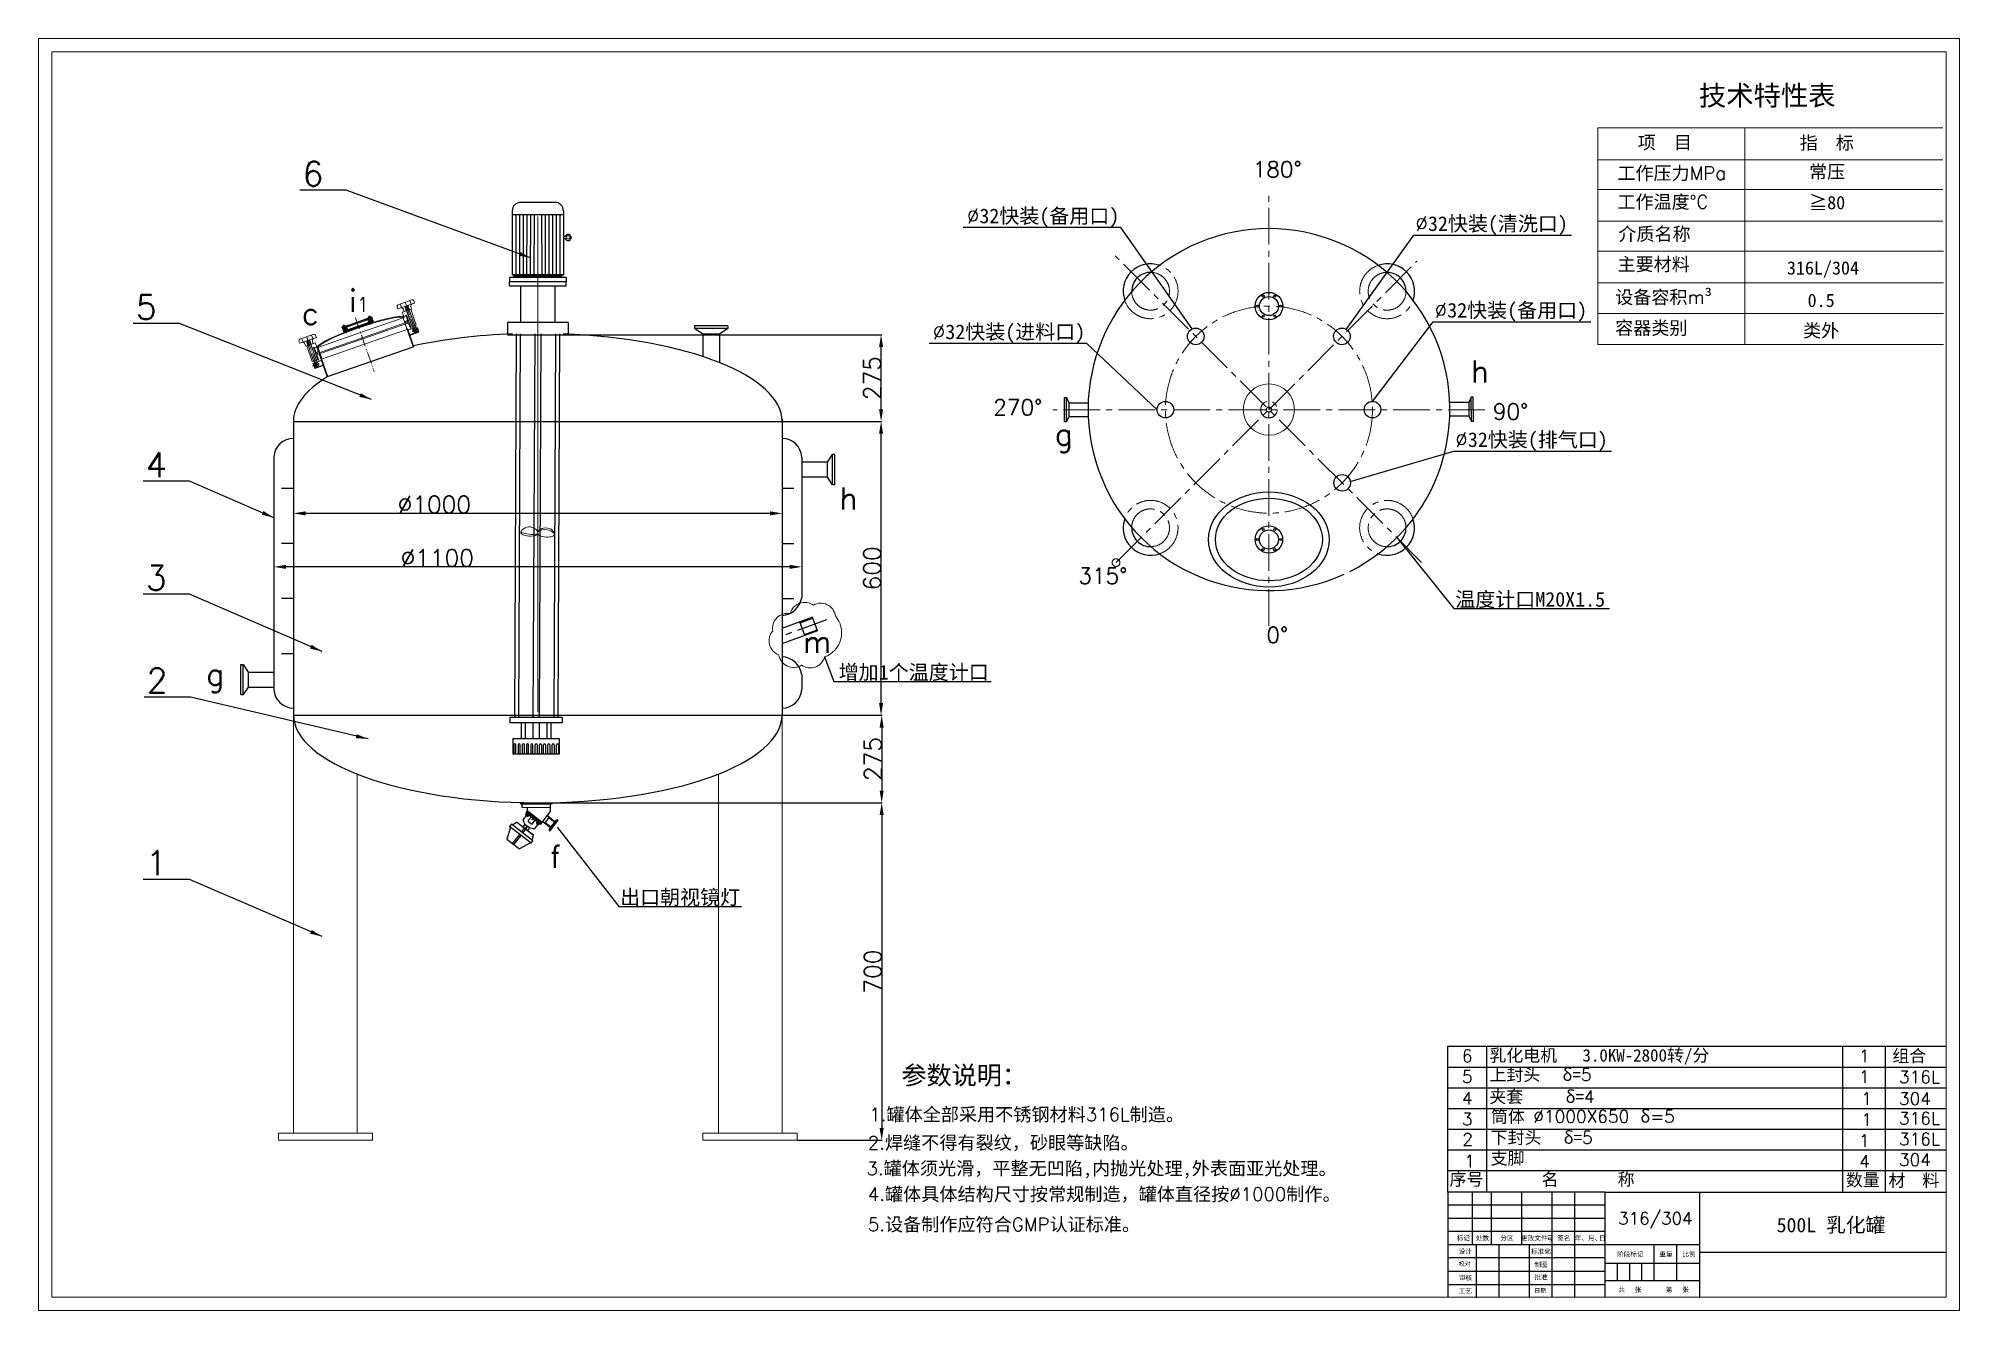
# Model space of a CAD drawing. Header units: millimetres. Extents: x 26307 to 30238, y -344 to 2259.
import ezdxf

# ---------------------------------------------------------------- set-up
doc = ezdxf.new("R2010")
doc.units = ezdxf.units.MM
doc.header["$PDMODE"] = 3
for name, pattern in [('ACAD_ISO06W100', [37.5, 24, -3, 0.5, -3, 0.5, -3, 0.5, -3]), ('CENTER2', [1.125, 0.75, -0.125, 0.125, -0.125]), ('CENTERX2', [101.6, 63.5, -12.7, 12.7, -12.7]), ('HIDDEN2', [0.1875, 0.125, -0.0625])]:
    doc.linetypes.add(name, pattern=pattern)
for name, color, linetype, lineweight in [('B', 7, 'Continuous', 13), ('中心线', 1, 'CENTER2', 15), ('图层1', 2, 'Continuous', 13), ('实线', 7, 'Continuous', 20), ('虚线', 4, 'HIDDEN2', 15)]:
    doc.layers.add(name, color=color, linetype=linetype, lineweight=lineweight)
doc.layers.add('点划线', color=7, linetype='CENTERX2')
doc.layers.add('细实线', color=7, linetype='Continuous')
doc.styles.add('Fs', font='')
doc.styles.get("Standard").update_dxf_attribs({"font": 'txt', "bigfont": 'gbcbig.shx'})
doc.styles.get('Fs').set_extended_font_data('FangSong_GB2312')
doc.dimstyles.new('ISO-25', dxfattribs={"dimtxt": 2.5, "dimasz": 2.5, "dimexe": 1.25, "dimexo": 0.625, "dimtad": 1, "dimtxsty": 'Standard', "dimcen": 2.5, "dimadec": 0, "dimazin": 0, "dimtfac": 1, "dimtmove": 0, "dimatfit": 3, "dimfxl": 0, "dimarcsym": 0})
pattern_1 = [(254.394975, (26101.61, 1387.89422), (-0.39141968, 0.10932335), [])]

msp = doc.modelspace()

# ---------------------------------------------------------------- texts
at = {"style": 'Fs'}
for s, height, p in [('标记', 9.6767, (29209.343, -200.21)), ('处数', 9.6767, (29248.364, -200.08)), ('分区', 9.6767, (29298.473, -200.001)), ('更改文件', 9.6767, (29340.792, -200.269)), ('号', 9.677, (29392.693, -200.789)), ('签名', 9.6767, (29414.751, -200.132)), ('年、月、', 9.6767, (29450.895, -200.184)), ('日', 9.677, (29500.217, -200.106)), ('设计', 9.6767, (29213.266, -227.148)), ('标准化', 9.6767, (29361.346, -227.279)), ('阶段标记', 9.6767, (29537.357, -233.111)), ('重量', 9.6767, (29623.846, -233.059)), ('比例', 9.6767, (29671, -232.928)), ('审核', 9.6767, (29213.711, -281.416)), ('批准', 9.6767, (29368.303, -279.896)), ('制图', 9.6767, (29368.303, -254.269)), ('工艺', 9.6767, (29213.423, -308.511)), ('共', 9.677, (29539.929, -305.675)), ('张', 9.677, (29573.649, -305.675)), ('第', 9.677, (29636.958, -305.648)), ('张', 9.677, (29670.678, -305.648))]:
    msp.add_text(s, height=height, dxfattribs=at).set_placement(p)
at = {"color": 3, "char_height": 50, "attachment_point": 3}
for s, insert in [('6', (26890.657, 2006.778)), ('5', (26549.622, 1734.259)), ('4', (26570.095, 1411.552)), ('3', (26570.095, 1180.425)), ('2', (26571.763, 970.267)), ('1', (26570.095, 597.212))]:
    msp.add_mtext_dynamic_manual_height_columns(s, width=525.6234, gutter_width=12.5, heights=[0], dxfattribs=dict(at, insert=insert))
for s, insert, char_height, width, attachment_point in [('180%%d', (28791.786, 2007.309), 32.5293, 939.74497, 1), ('i{\\H0.66402x;1}', (26984.4, 1744.443), 45.17964, 1305.20134, 3), ('c', (26881.326, 1718.722), 45.18, 1305.20134, 3), ('270%%d', (28260.988, 1520.33), 32.5293, 939.74497, 1), ('90%%d', (29283.296, 1511.726), 32.5293, 939.74497, 1), ('315%%d', (28435.099, 1175.698), 32.5293, 939.74497, 1), ('0%%d', (28819.878, 1054.85), 32.5293, 939.74497, 1), ('f', (27377.288, 607.645), 45.18, 1305.20134, 3), ('{\\fSimSun|b0|i0|c134|p54;参数说明：}', (28073.278, 156.63), 37.67098, 673.16447, 1), ('6', (29219.914, 190.138), 25.414, 734.17597, 1), ('{\\fSimSun|b0|i0|c134|p54;乳化电机   3.0KW-2800转/分}', (29276.081, 191.328), 25.41356, 761.17067, 1), ('1', (30031.971, 189.918), 25.414, 734.17597, 1), ('{\\fSimSun|b0|i0|c134|p54;组合}', (30100.613, 190.125), 25.41356, 734.17597, 1), ('5', (29219.914, 147.782), 25.414, 734.17597, 1), ('{\\fSimSun|b0|i0|c134|p54;上封头}  {\\fSimSun|b0|i0|c134|p54;δ=}5', (29276.202, 151.768), 25.41356, 734.17597, 1), ('1', (30031.971, 147.562), 25.414, 734.17597, 1), ('316L', (30114.053, 147.096), 25.4136, 734.17597, 1), ('4', (29219.914, 103.531), 25.414, 734.17597, 1), ('{\\fSimSun|b0|i0|c134|p54;夹套     δ=}4', (29276.081, 106.616), 25.41356, 761.17067, 1), ('1', (30037.028, 102.738), 25.414, 734.17597, 1), ('304', (30114.053, 102.699), 25.4136, 734.17597, 1), ('1.{\\fSimSun|b0|i0|c134|p54;罐体全部采用不锈钢材料}316L{\\fSimSun|b0|i0|c134|p54;制造。}', (28007.621, 71.268), 27.18525, 878.21308, 1), ('3', (29219.914, 60.811), 25.414, 734.17597, 1), ('{\\fSimSun|b0|i0|c134|p54;筒体 }%%C1000X650 {\\fSimSun|b0|i0|c134|p54;δ}=5', (29279.542, 66.385), 25.41356, 734.17597, 1), ('1', (30036.901, 59.665), 25.414, 734.17597, 1), ('316L', (30114.053, 62.384), 25.4136, 734.17597, 1), ('2.{\\fSimSun|b0|i0|c134|p54;焊缝不得有裂纹，砂眼等缺陷。}', (28004.543, 13.362), 27.18525, 571.31894, 1), ('2', (29220.764, 19.219), 25.414, 734.17597, 1), ('{\\fSimSun|b0|i0|c134|p54;下封头}  {\\fSimSun|b0|i0|c134|p54;δ=}5', (29278.657, 23.132), 25.41356, 734.17597, 1), ('1', (30032.552, 16.81), 25.414, 734.17597, 1), ('316L', (30114.053, 20.029), 25.4136, 734.17597, 1), ('3.{\\fSimSun|b0|i0|c134|p54;罐体须光滑，平整无凹陷,内抛光处理,外表面\\fSimSun|b0|i0|c134|p6;亚\\fSimSun|b0|i0|c134|p54;光处理。}', (28001.851, -39.106), 27.185246, 1035.47031, 1), ('1', (29224.507, -25.236), 25.414, 734.17597, 1), ('{\\fSimSun|b0|i0|c134|p54;支脚}', (29278.657, -19.224), 25.41356, 734.17597, 1), ('4', (30032.552, -25.546), 25.414, 734.17597, 1), ('304', (30114.053, -22.327), 25.4136, 734.17597, 1), ('{\\fSimSun|b0|i0|c134|p54;序号}', (29194.6, -62.274), 25.41356, 734.17597, 1), ('{\\fSimSun|b0|i0|c134|p54;名       称}', (29382.859, -62.374), 25.41356, 734.17597, 1), ('{\\fSimSun|b0|i0|c134|p54;数量}', (30005.58, -63.537), 25.41356, 734.17597, 1), ('{\\fSimSun|b0|i0|c134|p54;材  料}', (30092.521, -64.651), 25.41356, 734.17597, 1), ('4.{\\fSimSun|b0|i0|c134|p54;罐体具体结构尺寸按常规制造，罐体直径按}%%C1000{\\fSimSun|b0|i0|c134|p54;制作。}', (28004.596, -91.771), 27.18525, 1035.23576, 1), ('5.{\\fSimSun|b0|i0|c134|p54;设备制作应符合}GMP{\\fSimSun|b0|i0|c134|p54;认证标准。}', (28004.659, -153.691), 27.18525, 572.53288, 1), ('316/304', (29539.638, -142.516), 25, 447.28259, 1), ('{\\fSimSun|b0|i0|c134|p54;校对}', (29213.496, -243.365), 8.70903, 66.44952, 1), ('{\\fSimSun|b0|i0|c134|p54;日期}', (29368.122, -298.192), 8.70903, 58.63201, 1)]:
    msp.add_mtext(s, dxfattribs=dict(insert=insert, char_height=char_height, width=width, attachment_point=attachment_point))
at = {"char_height": 45.18, "width": 1305.20134}
for s, insert, attachment_point, rotation in [('h', (29238.32, 1599.94), 1, 0.289286), ('g', (28386.911, 1471.96), 1, 0.289286), ('h', (27983.509, 1339.972), 3, 359.710714), ('m', (27930.085, 1047.024), 3, 359.710714), ('g', (26687.738, 980.688), 3, 359.710714)]:
    msp.add_mtext(s, dxfattribs=dict(at, insert=insert, attachment_point=attachment_point, rotation=rotation))
at = {"layer": '图层1', "char_height": 30}
for s, insert, attachment_point in [('%%C{\\fSimSun|b0|i0|c134|p2;32快装(备用口)}', (28518.897, 1872.789), 9), ('%%C{\\fSimSun|b0|i0|c134|p2;32快装(清洗口)}', (29124.709, 1856.948), 7), ('%%C{\\fSimSun|b0|i0|c134|p2;32快装(备用口)}', (29164.142, 1679.777), 7), ('%%C{\\fSimSun|b0|i0|c134|p2;32快装(进料口)}', (28449.174, 1635.661), 9), ('%%C{\\fSimSun|b0|i0|c134|p2;32快装(排气口)}', (29206.368, 1415.089), 7), ('{\\fSimSun|b0|i0|c134|p2;温度计口M20X1.5}', (29206.368, 1093.133), 7), ('{\\fSimSun|b0|i0|c134|p2;增加1个温度计口}', (27944.842, 944.061), 7), ('{\\fSimSun|b0|i0|c134|p2;出口朝视镜灯}', (27497.625, 483.548), 7)]:
    msp.add_mtext(s, dxfattribs=dict(at, insert=insert, attachment_point=attachment_point))
at = {"layer": '实线'}
for s, insert, char_height, width, attachment_point in [('{\\fSimSun|b0|i0|c134|p54;技术特性表}', (29704.854, 2162.548), 40.98699, 405.36868, 1), ('{\\fSimSun|b0|i0|c134|p54;\\H0.7937x;项  目}', (29634.976, 2044.626), 34.15582, 675.61447, 5), ('{\\fSimSun|b0|i0|c134|p54;\\H0.7937x;指  标}', (29966.444, 2043.905), 34.15582, 675.61447, 5), ('{\\fSimSun|b0|i0|c134|p2;工作压力}MPa', (29538.031, 1996.728), 27.1078, 1020.72595, 1), ('{\\fSimSun|b0|i0|c134|p54;常压}', (29967.193, 1984.59), 27.1078, 675.61447, 5), ('{\\fSimSun|b0|i0|c134|p2;工作温度%%d}C', (29538.031, 1937.963), 27.1078, 1020.72595, 1), ('{\\fSimSun|b0|i0|c134|p0;≧80}', (29967.193, 1922.192), 27.1078, 675.61447, 5), ('{\\fSimSun|b0|i0|c134|p54;介质名称}', (29539.917, 1872.424), 27.1078, 1020.72595, 1), ('{\\fSimSun|b0|i0|c134|p54;主要材料\\fSimSun|b0|i0|c134|p0;}', (29538.313, 1810.506), 27.1078, 1020.72595, 1), ('{\\fSimSun|b0|i0|c134|p54;316L/304}', (29958.6, 1786.002), 27.1078, 675.61447, 5), ('{\\fSimSun|b0|i0|c134|p54;设备容积}m{\\fSimSun|b0|i0|c134|p0;³}', (29533.582, 1743.104), 27.1078, 1020.72595, 1), ('{\\fSimSun|b0|i0|c134|p54;0.5}', (29954.846, 1722.764), 27.1078, 675.61447, 5), ('{\\fSimSun|b0|i0|c134|p54;容器类别}', (29533.582, 1680.11), 27.1078, 1020.72595, 1), ('{\\fSimSun|b0|i0|c134|p54;类外}', (29954.846, 1659.77), 27.1078, 675.61447, 5), ('{\\fSimSun|b0|i0|c134|p2; \\H0.875x;    500L 乳化罐}', (29760.263, -153.713), 33.88474, 10412.64158, 1)]:
    msp.add_mtext(s, dxfattribs=dict(at, insert=insert, char_height=char_height, width=width, attachment_point=attachment_point))

# ---------------------------------------------------------------- blocks, each defined once
blk = doc.blocks.new('*D7')
at = {"color": 0, "lineweight": -2, "transparency": 16777216}
for p, q in [((26829.2, 1353.9), (26829.2, 1286)), ((27829.3, 1353.9), (27829.3, 1286)), ((27804.3, 1287.2), (26854.2, 1287.2))]:
    blk.add_line(p, q, dxfattribs=at)
at = {"color": 0, "transparency": 16777216}
for points in [[(26854.2, 1291.4), (26854.2, 1283.1), (26829.2, 1287.2)], [(27804.3, 1291.4), (27804.3, 1283.1), (27829.3, 1287.2)]]:
    blk.add_solid(points, dxfattribs=at)
at = {"layer": 'Defpoints', "color": 0, "transparency": 16777216}
for p in [(26829.2, 1354.6), (27829.3, 1354.6), (26829.2, 1287.2)]:
    blk.add_point(p, dxfattribs=at)
at = {"color": 0, "transparency": 16777216, "insert": (27117.6, 1305.3), "char_height": 35, "attachment_point": 5}
blk.add_mtext('%%C1000', dxfattribs=at)
blk = doc.blocks.new('*D6')
at = {"color": 0, "lineweight": -2, "transparency": 16777216}
for p, q in [((26789.2, 1242.6), (26789.2, 1176.6)), ((27869.3, 1242.6), (27869.3, 1176.6)), ((27844.3, 1177.8), (26814.2, 1177.8))]:
    blk.add_line(p, q, dxfattribs=at)
at = {"color": 0, "transparency": 16777216}
for points in [[(26814.2, 1182), (26814.2, 1173.6), (26789.2, 1177.8)], [(27844.3, 1182), (27844.3, 1173.6), (27869.3, 1177.8)]]:
    blk.add_solid(points, dxfattribs=at)
at = {"layer": 'Defpoints', "color": 0, "transparency": 16777216}
for p in [(26789.2, 1243.2), (27869.3, 1243.2), (26789.2, 1177.8)]:
    blk.add_point(p, dxfattribs=at)
at = {"color": 0, "transparency": 16777216, "insert": (27123.5, 1195.9), "char_height": 35, "attachment_point": 5}
blk.add_mtext('%%C1100', dxfattribs=at)
blk = doc.blocks.new('*D8')
at = {"color": 0, "lineweight": -2, "transparency": 16777216}
for p, q in [((27829.9, 1475.2), (28032.8, 1475.2)), ((28031.5, 899.2), (28031.5, 1450.2)), ((27829.9, 874.2), (28032.8, 874.2))]:
    blk.add_line(p, q, dxfattribs=at)
at = {"color": 0, "transparency": 16777216}
for points in [[(28027.4, 1450.2), (28035.7, 1450.2), (28031.5, 1475.2)], [(28027.4, 899.2), (28035.7, 899.2), (28031.5, 874.2)]]:
    blk.add_solid(points, dxfattribs=at)
at = {"layer": 'Defpoints', "color": 0, "transparency": 16777216}
for p in [(27829.3, 1475.2), (28031.5, 1475.2), (27829.2, 874.2)]:
    blk.add_point(p, dxfattribs=at)
at = {"color": 0, "transparency": 16777216, "insert": (28013.4, 1174.7), "char_height": 35, "attachment_point": 5, "rotation": 90}
blk.add_mtext('600', dxfattribs=at)
blk = doc.blocks.new('*D9')
at = {"color": 0, "lineweight": -2, "transparency": 16777216}
for p, q in [((27829.9, 874.2), (28034, 874.2)), ((28032.8, 849.2), (28032.8, 720.2)), ((27326.4, 695.2), (28034, 695.2))]:
    blk.add_line(p, q, dxfattribs=at)
at = {"color": 0, "transparency": 16777216}
for points in [[(28028.6, 849.2), (28036.9, 849.2), (28032.8, 874.2)], [(28028.6, 720.2), (28036.9, 720.2), (28032.8, 695.2)]]:
    blk.add_solid(points, dxfattribs=at)
at = {"layer": 'Defpoints', "color": 0, "transparency": 16777216}
for p in [(27829.2, 874.2), (27325.8, 695.2), (28032.8, 695.2)]:
    blk.add_point(p, dxfattribs=at)
at = {"color": 0, "transparency": 16777216, "insert": (28014.7, 784.7), "char_height": 35, "attachment_point": 5, "rotation": 90}
blk.add_mtext('275', dxfattribs=at)
blk = doc.blocks.new('*D10')
at = {"color": 0, "lineweight": -2, "transparency": 16777216}
for p, q in [((27391.8, 1652.6), (28032.8, 1652.6)), ((28031.5, 1500.2), (28031.5, 1627.6)), ((27829.9, 1475.2), (28032.8, 1475.2))]:
    blk.add_line(p, q, dxfattribs=at)
at = {"color": 0, "transparency": 16777216}
for points in [[(28027.4, 1627.6), (28035.7, 1627.6), (28031.5, 1652.6)], [(28027.4, 1500.2), (28035.7, 1500.2), (28031.5, 1475.2)]]:
    blk.add_solid(points, dxfattribs=at)
at = {"layer": 'Defpoints', "color": 0, "transparency": 16777216}
for p in [(27391.1, 1652.6), (28031.5, 1652.6), (27829.3, 1475.2)]:
    blk.add_point(p, dxfattribs=at)
at = {"color": 0, "transparency": 16777216, "insert": (28013.4, 1563.9), "char_height": 35, "attachment_point": 5, "rotation": 90}
blk.add_mtext('275', dxfattribs=at)
blk = doc.blocks.new('*D11')
at = {"color": 0, "lineweight": -2, "transparency": 16777216}
for p, q in [((27326.4, 695.2), (28034, 695.2)), ((28032.8, 670.2), (28032.8, 29.8)), ((27860.4, 4.8), (28034, 4.8))]:
    blk.add_line(p, q, dxfattribs=at)
at = {"color": 0, "transparency": 16777216}
for points in [[(28028.6, 670.2), (28036.9, 670.2), (28032.8, 695.2)], [(28028.6, 29.8), (28036.9, 29.8), (28032.8, 4.8)]]:
    blk.add_solid(points, dxfattribs=at)
at = {"layer": 'Defpoints', "color": 0, "transparency": 16777216}
for p in [(27325.8, 695.2), (27859.7, 4.8), (28032.8, 4.8)]:
    blk.add_point(p, dxfattribs=at)
at = {"color": 0, "transparency": 16777216, "insert": (28014.7, 350), "char_height": 35, "attachment_point": 5, "rotation": 90}
blk.add_mtext('700', dxfattribs=at)

# ---------------------------------------------------------------- dimensions: what is measured, and where the dimension line sits
at = {"color": 3}
for base, p1, p2, text, picture, middle in [((28031.526, 1652.564), (27829.255, 1475.224), (27391.148, 1652.564), '275', '*D10', (28013.401, 1563.894)), ((28031.526, 1475.224), (27829.247, 874.221), (27829.255, 1475.224), '600', '*D8', (28013.401, 1174.722)), ((28032.776, 695.239), (27829.247, 874.221), (27325.752, 695.239), '275', '*D9', (28014.651, 784.73)), ((28032.776, 4.755), (27325.752, 695.239), (27859.727, 4.755), '700', '*D11', (28014.651, 349.997))]:
    dim = msp.add_linear_dim(base=base, p1=p1, p2=p2, angle=90, text=text, dimstyle='ISO-25', override={"dimtxt": 35, "dimasz": 25, "dimfxl": 2}, dxfattribs=at)
    dim.commit()
    dim.dimension.update_dxf_attribs({"geometry": picture, "text_midpoint": middle})
for base, p1, p2, text, picture, middle in [((26829.248, 1287.223), (27829.254, 1354.574), (26829.248, 1354.574), '%%C1000', '*D7', (27117.608, 1287.223)), ((26789.175, 1177.805), (27869.253, 1243.245), (26789.175, 1243.235), '%%C1100', '*D6', (27123.472, 1177.805))]:
    dim = msp.add_linear_dim(base=base, p1=p1, p2=p2, angle=180, text=text, dimstyle='ISO-25', override={"dimtxt": 35, "dimasz": 25, "dimfxl": 2}, dxfattribs=at)
    dim.commit()
    dim.dimension.update_dxf_attribs({"geometry": picture, "text_midpoint": middle, "dimtype": 160})

# ---------------------------------------------------------------- hatches: boundary and pattern name
at = {"lineweight": 20}
h = msp.add_hatch(dxfattribs=at)
h.set_pattern_fill('ANSI31', color=0, scale=0.39168, angle=-19.183279, style=0)
h.set_pattern_definition([(64.40482, (25325.7646, 381.6245), (-1.1215497, 0.53724056), [])])
h.paths.add_polyline_path([(27058.575, 1711.011), (27057.097, 1710.49), (27060.221, 1701.624), (27061.698, 1702.144), (27059.774, 1707.607)])
h.paths.add_polyline_path([(27063.321, 1708.856), (27065.245, 1703.393), (27066.723, 1703.914), (27063.599, 1712.78), (27062.122, 1712.26)])
h = msp.add_hatch(dxfattribs=at)
h.set_pattern_fill('ANSI31', color=0, scale=0.36864, angle=-19.183279, style=0)
h.set_pattern_definition([(154.18328, (30070.8495, 1708.3836), (0.5097159, 1.0536132), [])])
h.paths.add_polyline_path([(26986.557, 1688.012), (26987.051, 1688.184), (26989.489, 1689.032), (26991.003, 1684.68), (26988.071, 1683.66)])
h.paths.add_polyline_path([(26981.693, 1683.392), (26981.239, 1684.698), (26977.975, 1683.562), (26976.887, 1683.184), (26976.69, 1683.748), (26977.716, 1684.936), (26983.716, 1687.023), (26985.231, 1682.671), (26982.299, 1681.651)])
h.paths.add_polyline_path([(26934.331, 1669.842), (26934.826, 1670.014), (26940.332, 1671.93), (26941.873, 1671.635), (26942.07, 1671.07), (26940.981, 1670.692), (26937.717, 1669.556), (26938.172, 1668.251), (26938.777, 1666.51), (26935.845, 1665.49)])
h.paths.add_polyline_path([(26928.559, 1667.834), (26931.491, 1668.854), (26933.005, 1664.502), (26930.073, 1663.482)])
h = msp.add_hatch(dxfattribs=at)
h.set_pattern_fill('ANSI31', color=0, scale=0.36864, angle=70.816721, style=0)
h.set_pattern_definition([(64.18328, (30070.8495, 1708.3836), (1.0536132, -0.5097159), [])])
h.paths.add_polyline_path([(26983.51, 1678.17), (26982.904, 1679.91), (26985.945, 1680.968), (26986.703, 1678.79), (26986.854, 1678.355), (26987.459, 1676.616), (26980.066, 1674.044), (26979.612, 1675.35), (26983.964, 1676.864)])
h.paths.add_polyline_path([(26988.871, 1681.008), (26988.568, 1681.881), (26991.608, 1682.939), (26993.123, 1678.587), (26990.082, 1677.529), (26989.477, 1679.267)])
h.paths.add_polyline_path([(26989.043, 1679.119), (26989.326, 1679.702), (26989.477, 1679.267), (26990.082, 1677.529), (26989.649, 1677.378)])
h.paths.add_polyline_path([(26986.854, 1678.355), (26986.703, 1678.79), (26987.286, 1678.508), (26987.892, 1676.767), (26987.459, 1676.616)])
h.paths.add_polyline_path([(26937.251, 1661.097), (26936.646, 1662.838), (26936.342, 1663.711), (26939.383, 1664.769), (26939.686, 1663.899), (26940.443, 1661.722), (26944.795, 1663.237), (26945.249, 1661.931), (26937.856, 1659.359)])
h.paths.add_polyline_path([(26936.818, 1660.949), (26937.1, 1661.532), (26937.251, 1661.097), (26937.856, 1659.359), (26937.424, 1659.208)])
h.paths.add_polyline_path([(26934.629, 1660.185), (26934.477, 1660.62), (26935.061, 1660.338), (26935.666, 1658.597), (26935.234, 1658.446)])
h.paths.add_polyline_path([(26930.679, 1661.741), (26933.72, 1662.799), (26934.477, 1660.62), (26934.629, 1660.185), (26935.234, 1658.446), (26932.193, 1657.389)])
h = msp.add_hatch(dxfattribs=at)
h.set_pattern_fill('ANSI37', color=0, scale=0.2304, angle=-19.183279, style=0)
h.set_pattern_definition([(154.18328, (30070.8495, 1708.38356), (0.31857244, 0.65850825), []), (64.18328, (30070.8495, 1708.38356), (0.65850825, -0.31857244), [])])
h.paths.add_polyline_path([(26976.887, 1683.184), (26977.975, 1683.562), (26981.239, 1684.698), (26981.693, 1683.392), (26977.341, 1681.878)])
h.paths.add_polyline_path([(26979.158, 1676.655), (26983.51, 1678.17), (26983.964, 1676.864), (26979.612, 1675.35)])
h.paths.add_polyline_path([(26939.989, 1663.028), (26944.341, 1664.542), (26944.795, 1663.237), (26940.443, 1661.722)])
h.paths.add_polyline_path([(26937.717, 1669.556), (26940.981, 1670.692), (26942.07, 1671.07), (26942.524, 1669.765), (26938.172, 1668.251)])
h = msp.add_hatch(dxfattribs=at)
h.set_pattern_fill('ANSI31', color=0, scale=0.39168, angle=-19.183279, style=0)
h.set_pattern_definition([(154.18328, (29044.3595, 1683.4244), (0.54157315, 1.119464), [])])
h.paths.add_polyline_path([(26860.747, 1641.755), (26862.227, 1642.27), (26865.316, 1633.392), (26863.836, 1632.877), (26861.933, 1638.347)])
h.paths.add_polyline_path([(26858.382, 1637.111), (26860.285, 1631.641), (26858.805, 1631.127), (26855.716, 1640.005), (26857.196, 1640.52)])
at = {"linetype": 'ByBlock'}
h = msp.add_hatch(color=0, dxfattribs=at)
h.paths.add_polyline_path([(27332.229, 652.148), (27331.152, 650.768), (27326.528, 654.376), (27327.605, 655.756)])
h.paths.add_polyline_path([(27310.657, 668.981), (27309.58, 667.6), (27304.956, 671.208), (27306.033, 672.589)])
h = msp.add_hatch(dxfattribs=at)
h.set_pattern_fill('ANSI31', color=0, scale=0.128, angle=-119.394975, style=0)
h.set_pattern_definition(pattern_1)
edge = h.paths.add_edge_path()
edge.add_line((27355.569, 645.896), (27354.859, 644.986))
edge.add_line((27354.859, 644.986), (27342.035, 654.992))
edge.add_spline(control_points=[(27342.035, 654.992), (27342.539, 655.085), (27343.093, 655.133), (27343.613, 655.226)], knot_values=[8.50722611, 8.50722611, 8.50722611, 8.50722611, 13.94344524, 13.94344524, 13.94344524, 13.94344524], degree=3, periodic=0)
edge.add_line((27343.613, 655.226), (27355.569, 645.896))
h = msp.add_hatch(dxfattribs=at)
h.set_pattern_fill('ANSI31', color=0, scale=0.128, angle=-119.394975, style=0)
h.set_pattern_definition(pattern_1)
edge = h.paths.add_edge_path()
edge.add_line((27364.391, 657.202), (27363.681, 656.292))
edge.add_line((27363.681, 656.292), (27352.017, 665.394))
edge.add_spline(control_points=[(27352.017, 665.394), (27352.033, 665.415), (27352.263, 665.718), (27352.543, 666), (27352.831, 666.222)], knot_values=[66.30481714, 66.30481714, 66.30481714, 66.30481714, 66.60678218, 70.53132135, 70.53132135, 70.53132135, 70.53132135], degree=3, periodic=0)
edge.add_line((27352.831, 666.222), (27364.391, 657.202))

# ---------------------------------------------------------------- linework, layer by layer
for p, q in [((27276.786, 1906.017), (27276.73, 1775.373)), ((27381.71, 1898.067), (27276.786, 1898.067)), ((27284.354, 1898.124), (27284.106, 1775.431)), ((27291.774, 1898.11), (27291.527, 1775.416)), ((27364.222, 1923.495), (27294.274, 1923.495)), ((27299.195, 1898.095), (27298.948, 1775.401)), ((27306.616, 1898.08), (27306.368, 1775.386)), ((27314.037, 1898.065), (27313.789, 1775.371)), ((27321.457, 1898.05), (27321.21, 1775.356)), ((27337.039, 1898.04), (27337.129, 1775.346)), ((27344.459, 1898.045), (27344.55, 1775.351)), ((27351.88, 1898.051), (27351.971, 1775.357)), ((27359.301, 1898.056), (27359.391, 1775.362)), ((27366.721, 1898.062), (27366.812, 1775.368)), ((27374.142, 1898.067), (27374.233, 1775.373)), ((27381.706, 1906.365), (27381.654, 1775.373)), ((27270.975, 1769.544), (27270.97, 1760.8)), ((27387.56, 1769.544), (27270.975, 1769.544)), ((27381.654, 1775.373), (27276.73, 1775.373)), ((27377.732, 1772.458), (27280.343, 1772.458)), ((27387.56, 1769.544), (27387.555, 1760.8)), ((27387.555, 1760.8), (27270.97, 1760.8)), ((27387.555, 1760.8), (27270.97, 1760.8)), ((27270.975, 1752.056), (27270.97, 1760.8)), ((27387.56, 1752.056), (27270.975, 1752.056)), ((27294.075, 1752.054), (27294.078, 1677.706)), ((27364.357, 1752.056), (27364.357, 1677.707)), ((27387.56, 1752.056), (27387.555, 1760.8)), ((26934.121, 1671.718), (26930.489, 1670.454)), ((26986.349, 1689.888), (26982.712, 1688.623)), ((27267.282, 1677.707), (27267.279, 1652.561)), ((27267.279, 1652.561), (27391.149, 1652.564)), ((27391.154, 1677.707), (27267.282, 1677.707)), ((27284.892, 1654.258), (27281.43, 869.913)), ((27293.086, 1654.259), (27289.624, 869.913)), ((27322.847, 1654.259), (27319.385, 869.913)), ((27335.596, 1654.26), (27331.997, 869.913)), ((27365.342, 1654.261), (27361.88, 869.913)), ((27373.536, 1654.261), (27370.074, 869.913)), ((27391.15, 1677.707), (27391.148, 1652.564)), ((27718.191, 1670.947), (27649.76, 1670.947)), ((27649.76, 1670.947), (27649.76, 1665.214)), ((27718.191, 1665.214), (27649.76, 1665.214)), ((27666.798, 1653.769), (27649.76, 1665.214)), ((27666.798, 1653.769), (27666.798, 1608.015)), ((27701.146, 1653.769), (27666.798, 1653.769)), ((27718.191, 1665.214), (27701.146, 1653.769)), ((27701.146, 1653.769), (27701.146, 1595.538)), ((27718.191, 1670.947), (27718.191, 1665.214)), ((27075.671, 1628.228), (26898.227, 1566.454)), ((28406.681, 1474.884), (28406.681, 1524.154)), ((28406.681, 1524.154), (28410.808, 1524.154)), ((28410.808, 1474.884), (28410.808, 1524.154)), ((28410.808, 1524.154), (28415.962, 1513.608)), ((28415.962, 1513.608), (28455.315, 1513.608)), ((28415.962, 1513.608), (28415.962, 1485.429)), ((29234.006, 1514.219), (29194.653, 1514.16)), ((29239.144, 1524.772), (29234.006, 1514.219)), ((29234.006, 1514.219), (29234.048, 1486.04)), ((29243.272, 1524.779), (29239.144, 1524.772)), ((29239.218, 1475.502), (29239.144, 1524.772)), ((29243.345, 1475.508), (29243.272, 1524.779)), ((26829.248, 1475.226), (26829.248, 875.23)), ((26829.248, 1475.226), (27829.255, 1475.224)), ((27829.255, 1480.044), (27829.25, 927.056)), ((28406.681, 1474.884), (28410.808, 1474.884)), ((28415.962, 1485.429), (28410.808, 1474.884)), ((28415.962, 1485.429), (28455.32, 1485.429)), ((29234.048, 1486.04), (29194.69, 1485.981)), ((29234.048, 1486.04), (29239.218, 1475.502)), ((29243.345, 1475.508), (29239.218, 1475.502)), ((26789.173, 1402.464), (26789.178, 927.056)), ((27869.254, 1402.464), (27869.254, 1115.449)), ((27921.661, 1392.21), (27869.254, 1392.21)), ((27921.661, 1392.21), (27931.962, 1407.543)), ((27921.661, 1361.296), (27921.661, 1392.21)), ((27931.962, 1345.955), (27931.962, 1407.543)), ((27937.122, 1407.543), (27931.962, 1407.543)), ((27937.122, 1345.955), (27937.122, 1407.543)), ((26828.995, 1338.42), (26804.947, 1338.407)), ((27829.254, 1338.693), (27853.303, 1338.693)), ((27921.661, 1361.296), (27869.254, 1361.296)), ((27931.962, 1345.955), (27921.661, 1361.296)), ((27937.122, 1345.955), (27931.962, 1345.955)), ((26829.057, 1225.626), (26805.008, 1225.613)), ((27829.254, 1225.9), (27853.303, 1225.9)), ((26829.119, 1112.833), (26805.07, 1112.82)), ((27829.254, 1113.106), (27853.303, 1113.106)), ((27891.321, 1074.819), (27828.599, 1051.627)), ((27901.573, 1047.025), (27828.598, 1020.057)), ((26829.18, 1000.039), (26805.132, 1000.026)), ((26721.307, 916.46), (26721.307, 978.048)), ((26721.307, 978.048), (26726.466, 978.048)), ((26726.466, 916.46), (26726.466, 978.048)), ((26726.466, 978.048), (26736.767, 962.714)), ((26736.767, 962.714), (26789.177, 962.714)), ((26736.767, 962.714), (26736.767, 931.8)), ((27869.251, 956.916), (27869.25, 927.056)), ((26721.307, 916.46), (26726.466, 916.46)), ((26736.767, 931.8), (26726.466, 916.46)), ((26736.767, 931.8), (26789.178, 931.8)), ((27829.25, 927.056), (27829.255, 875.23)), ((26829.256, 874.221), (27829.247, 874.221)), ((27379.298, 869.913), (27272.206, 869.913)), ((27272.206, 869.913), (27272.206, 859.082)), ((27379.298, 869.913), (27379.298, 859.082)), ((27379.298, 859.082), (27272.206, 859.082)), ((27373.516, 826.083), (27277.987, 826.083)), ((27277.987, 826.083), (27277.987, 795.494)), ((27295.321, 859.082), (27295.321, 826.083)), ((27303.515, 859.082), (27303.515, 826.083)), ((27319.385, 859.082), (27319.385, 826.083)), ((27332, 859.082), (27331.99, 826.083)), ((27347.988, 859.082), (27347.988, 826.083)), ((27356.183, 859.082), (27356.183, 826.083)), ((27373.516, 795.494), (27373.516, 826.083)), ((27277.987, 795.494), (27373.516, 795.494)), ((27369.517, 660.619), (27352.776, 639.191)), ((27352.776, 639.191), (27354.859, 644.986)), ((27352.776, 639.191), (27354.297, 638.002)), ((27354.297, 638.002), (27371.039, 659.431)), ((27359.625, 651.094), (27354.856, 644.989)), ((27369.517, 660.619), (27364.399, 657.196)), ((27369.517, 660.619), (27371.039, 659.431)), ((29191.083, -101.107), (29191.083, 197.021)), ((29191.083, 197.021), (30211.02, 197.021)), ((29269.915, 197.021), (29269.915, -101.107)), ((29998.882, 197.021), (29998.882, -101.107)), ((30085.624, 197.021), (30085.624, -101.107)), ((29191.083, 154.665), (30211.02, 154.665)), ((29191.083, 154.665), (30211.02, 154.665)), ((29191.083, 112.309), (30211.02, 112.309)), ((29191.083, 69.953), (30211.02, 69.953)), ((29191.083, 27.597), (30211.02, 27.597)), ((29191.083, -14.759), (30211.02, -14.759)), ((29191.083, -57.115), (30211.02, -57.115)), ((29191.083, -101.107), (29191.083, -316.43)), ((29512.825, -101.107), (29191.083, -101.107)), ((29241.878, -208.841), (29241.878, -101.107)), ((29280.585, -208.841), (29280.585, -101.107)), ((29342.516, -208.841), (29342.516, -101.107)), ((29404.446, -316.43), (29404.446, -101.107)), ((29450.895, -316.43), (29450.895, -101.107)), ((29512.825, -316.43), (29512.825, -101.107)), ((29512.825, -101.107), (30211.02, -101.107)), ((29706.359, -316.43), (29706.359, -101.107)), ((29512.825, -127.987), (29191.083, -127.987)), ((29512.825, -154.866), (29191.083, -154.866)), ((29512.825, -181.746), (29191.083, -181.746)), ((29706.359, -208.841), (29191.083, -208.841)), ((29249.619, -317.22), (29249.619, -208.841)), ((29296.067, -316.43), (29296.067, -208.841)), ((29357.998, -316.43), (29357.998, -208.841)), ((29613.463, -282.384), (29613.463, -208.841)), ((29659.911, -282.384), (29659.911, -208.841)), ((29706.987, -224.199), (30211.02, -224.199)), ((29512.825, -235.936), (29191.083, -235.936)), ((29191.083, -263.03), (29512.825, -263.03)), ((29706.359, -247.548), (29512.825, -247.548)), ((29537.985, -282.384), (29537.985, -247.548)), ((29563.144, -282.384), (29563.144, -247.548)), ((29588.304, -282.384), (29588.304, -247.548)), ((29613.463, -282.384), (29613.463, -247.548)), ((29191.083, -290.125), (29512.825, -290.125)), ((29706.359, -282.384), (29512.825, -282.384))]:
    msp.add_line(p, q)
at = {"color": 1, "linetype": 'ACAD_ISO06W100', "lineweight": 0}
for p, q in [((26985.499, 1686.872), (26984.057, 1691.019)), ((27060.348, 1711.635), (27057.746, 1719.024)), ((27058.905, 1715.817), (27079.06, 1658.598)), ((27077.889, 1661.923), (27067.3, 1691.984)), ((26933.274, 1668.702), (26931.831, 1672.849)), ((26934.425, 1664.996), (26937.532, 1656.065)), ((26956.133, 1687.138), (26994.195, 1577.737)), ((26986.651, 1683.165), (26989.758, 1674.235)), ((27080.761, 1662.935), (27072.431, 1660.001)), ((27085.712, 1664.679), (27072.673, 1660.086)), ((26858.971, 1641.137), (26856.397, 1648.536)), ((26857.491, 1645.306), (26877.425, 1588.01)), ((26876.267, 1591.34), (26865.794, 1621.441)), ((26868.433, 1588.614), (26881.489, 1593.157)), ((26873.391, 1590.339), (26881.732, 1593.241))]:
    msp.add_line(p, q, dxfattribs=at)
at = {"color": 0, "lineweight": 20}
for p, q in [((27043.081, 1705.553), (27041.519, 1709.986)), ((27043.081, 1705.553), (27077.191, 1717.568)), ((27043.434, 1713.982), (27071.633, 1723.916)), ((27050.246, 1708.077), (27047.643, 1715.465)), ((27068.014, 1704.369), (27051.759, 1698.643)), ((27054.821, 1689.951), (27051.759, 1698.643)), ((27052.076, 1689.961), (27054.515, 1690.82)), ((27057.429, 1690.869), (27053.69, 1689.552)), ((27055.787, 1700.062), (27054.226, 1704.495)), ((27054.821, 1689.951), (27057.429, 1690.869)), ((27055.489, 1699.957), (27071.156, 1705.476)), ((27060.221, 1701.624), (27057.097, 1710.49)), ((27057.992, 1692.045), (27057.429, 1690.869)), ((27057.992, 1692.045), (27057.429, 1690.869)), ((27057.992, 1692.045), (27059.296, 1692.504)), ((27057.992, 1692.045), (27059.296, 1692.504)), ((27059.346, 1708.883), (27058.594, 1711.017)), ((27059.148, 1708.47), (27063.32, 1709.939)), ((27059.598, 1709.41), (27059.148, 1708.47)), ((27061.412, 1702.043), (27059.148, 1708.47)), ((27059.296, 1692.504), (27060.599, 1692.963)), ((27059.296, 1692.504), (27063.888, 1679.465)), ((27062.38, 1710.39), (27059.598, 1709.41)), ((27059.665, 1705.337), (27073.444, 1666.22)), ((27060.599, 1692.963), (27069.326, 1668.19)), ((27072.151, 1669.185), (27060.668, 1701.781)), ((27062.907, 1710.138), (27062.155, 1712.272)), ((27062.38, 1710.39), (27063.32, 1709.939)), ((27065.584, 1703.513), (27063.32, 1709.939)), ((27066.723, 1703.914), (27063.599, 1712.78)), ((27078.66, 1668.058), (27064.881, 1707.174)), ((27077.801, 1671.175), (27066.319, 1703.772)), ((27070.026, 1715.044), (27067.423, 1722.433)), ((27080.626, 1672.17), (27069.144, 1704.767)), ((27071.156, 1705.476), (27069.594, 1709.909)), ((27077.191, 1717.568), (27075.629, 1722.001)), ((26870.729, 1653.522), (26842.491, 1643.698)), ((26869.087, 1644.657), (26866.513, 1652.056)), ((26876.262, 1647.153), (26874.718, 1651.592)), ((26966.641, 1656.934), (26877.423, 1625.894)), ((26931.6, 1668.892), (26928.559, 1667.834)), ((26928.559, 1667.834), (26930.073, 1663.482)), ((26930.434, 1668.662), (26929.946, 1670.065)), ((26930.073, 1663.482), (26933.114, 1664.539)), ((26930.434, 1668.662), (26935.279, 1670.348)), ((26930.942, 1668.839), (26930.434, 1668.662)), ((26930.679, 1661.741), (26933.72, 1662.799)), ((26932.306, 1657.063), (26930.679, 1661.741)), ((26930.997, 1668.682), (26930.942, 1668.839)), ((26930.997, 1668.682), (26931.6, 1668.892)), ((26931.645, 1669.084), (26931.157, 1670.486)), ((26933.005, 1664.502), (26931.491, 1668.854)), ((26932.027, 1657.865), (26931.514, 1656.744)), ((26934.477, 1660.62), (26931.545, 1669.049)), ((26934.428, 1669.214), (26931.805, 1668.301)), ((26962.658, 1667.988), (26932.193, 1657.389)), ((26935.061, 1660.338), (26932.238, 1668.452)), ((26934.068, 1669.927), (26933.58, 1671.329)), ((26933.72, 1662.799), (26934.175, 1661.49)), ((26933.995, 1669.063), (26934.428, 1669.214)), ((26936.818, 1660.949), (26933.995, 1669.063)), ((26934.023, 1661.926), (26934.629, 1660.185)), ((26937.1, 1661.532), (26934.168, 1669.961)), ((26959.024, 1678.433), (26934.222, 1669.804)), ((26934.222, 1669.804), (26934.826, 1670.014)), ((26935.845, 1665.49), (26934.331, 1669.842)), ((26934.477, 1660.62), (26937.1, 1661.532)), ((26935.061, 1660.338), (26934.477, 1660.62)), ((26934.629, 1660.185), (26935.234, 1658.446)), ((26934.771, 1670.171), (26935.279, 1670.348)), ((26934.826, 1670.014), (26934.771, 1670.171)), ((26935.279, 1670.348), (26934.791, 1671.751)), ((26935.061, 1660.338), (26936.818, 1660.949)), ((26935.061, 1660.338), (26935.666, 1658.597)), ((26935.736, 1665.452), (26938.777, 1666.51)), ((26936.342, 1663.711), (26939.383, 1664.769)), ((26936.646, 1662.838), (26937.251, 1661.097)), ((26936.818, 1660.949), (26937.1, 1661.532)), ((26936.818, 1660.949), (26937.424, 1659.208)), ((26937.251, 1661.097), (26937.856, 1659.359)), ((26940.981, 1670.692), (26937.717, 1669.556)), ((26937.717, 1669.556), (26938.172, 1668.251)), ((26981.693, 1683.392), (26938.172, 1668.251)), ((26938.172, 1668.251), (26939.686, 1663.899)), ((26939.383, 1664.769), (26940.443, 1661.722)), ((26940.094, 1660.134), (26939.661, 1658.484)), ((26939.969, 1660.094), (26940.428, 1658.777)), ((26983.51, 1678.17), (26939.989, 1663.028)), ((26941.873, 1671.635), (26940.332, 1671.93)), ((26940.424, 1658.788), (26963.112, 1666.682)), ((26940.443, 1661.722), (26962.203, 1669.293)), ((26977.975, 1683.562), (26940.981, 1670.692)), ((26976.69, 1683.748), (26941.873, 1671.635)), ((26942.07, 1671.07), (26941.873, 1671.635)), ((26942.524, 1669.765), (26942.07, 1671.07)), ((26961.749, 1670.599), (26943.253, 1664.164)), ((26944.341, 1664.542), (26944.795, 1663.237)), ((26944.795, 1663.237), (26945.249, 1661.931)), ((26959.024, 1678.433), (26983.825, 1687.061)), ((26983.964, 1676.864), (26962.203, 1669.293)), ((26962.658, 1667.988), (26993.123, 1678.587)), ((26985.924, 1674.618), (26963.112, 1666.682)), ((26966.641, 1656.934), (27055.86, 1687.974)), ((26970.275, 1646.489), (27059.494, 1677.529)), ((27065.038, 1677.019), (26971.032, 1644.313)), ((27063.166, 1664.17), (26974.818, 1633.433)), ((26976.69, 1683.748), (26977.716, 1684.936)), ((26976.887, 1683.184), (26976.69, 1683.748)), ((26977.341, 1681.878), (26976.887, 1683.184)), ((26977.975, 1683.562), (26981.239, 1684.698)), ((26979.158, 1676.655), (26979.612, 1675.35)), ((26979.612, 1675.35), (26980.066, 1674.044)), ((26980.937, 1674.347), (26980.937, 1674.347)), ((26981.154, 1674.423), (26982.025, 1674.726)), ((26981.239, 1684.698), (26981.693, 1683.392)), ((26983.813, 1677.299), (26981.693, 1683.392)), ((26982.659, 1686.832), (26982.171, 1688.235)), ((26985.339, 1682.709), (26982.299, 1681.651)), ((26987.504, 1688.518), (26982.659, 1686.832)), ((26983.167, 1687.009), (26982.659, 1686.832)), ((26985.945, 1680.968), (26982.904, 1679.91)), ((26982.904, 1679.91), (26983.964, 1676.864)), ((26983.222, 1686.851), (26983.167, 1687.009)), ((26983.825, 1687.061), (26983.222, 1686.851)), ((26983.87, 1687.253), (26983.382, 1688.656)), ((26983.964, 1676.864), (26983.51, 1678.17)), ((26985.231, 1682.671), (26983.716, 1687.023)), ((26986.703, 1678.79), (26983.771, 1687.219)), ((26986.653, 1687.384), (26984.031, 1686.471)), ((26987.286, 1678.508), (26984.463, 1686.622)), ((26985.469, 1675.924), (26985.925, 1674.614)), ((26985.47, 1675.921), (26986.834, 1674.896)), ((26986.293, 1688.096), (26985.805, 1689.499)), ((26989.043, 1679.119), (26986.22, 1687.233)), ((26986.249, 1680.095), (26986.854, 1678.355)), ((26989.326, 1679.702), (26986.393, 1688.131)), ((26986.448, 1687.974), (26989.489, 1689.032)), ((26987.051, 1688.184), (26986.448, 1687.974)), ((26988.071, 1683.66), (26986.557, 1688.012)), ((26989.326, 1679.702), (26986.703, 1678.79)), ((26987.286, 1678.508), (26986.703, 1678.79)), ((26986.854, 1678.355), (26987.459, 1676.616)), ((26986.996, 1688.341), (26987.504, 1688.518)), ((26987.051, 1688.184), (26986.996, 1688.341)), ((26987.504, 1688.518), (26987.016, 1689.921)), ((26989.043, 1679.119), (26987.286, 1678.508)), ((26987.286, 1678.508), (26987.892, 1676.767)), ((26991.003, 1684.68), (26987.962, 1683.622)), ((26987.962, 1683.622), (26988.071, 1683.66)), ((26991.608, 1682.939), (26988.568, 1681.881)), ((26988.568, 1681.881), (26989.023, 1680.573)), ((26988.871, 1681.008), (26989.477, 1679.267)), ((26989.043, 1679.119), (26989.326, 1679.702)), ((26989.043, 1679.119), (26989.649, 1677.378)), ((26989.477, 1679.267), (26990.082, 1677.529)), ((26989.489, 1689.032), (26991.003, 1684.68)), ((26993.23, 1678.277), (26991.608, 1682.939)), ((26992.979, 1679), (26993.968, 1678.495)), ((27052.943, 1688.347), (27056.934, 1677.016)), ((27055.433, 1688.212), (27054.821, 1689.951)), ((27057.354, 1679.986), (27061.7, 1681.517)), ((27057.354, 1679.986), (27059.108, 1677.781)), ((27057.7, 1674.843), (27064.654, 1677.292)), ((27057.7, 1674.843), (27060.915, 1665.715)), ((27058.075, 1674.596), (27074.365, 1627.773)), ((27059.108, 1677.781), (27059.873, 1675.608)), ((27060.915, 1665.715), (27062.831, 1664.436)), ((27061.7, 1681.517), (27061.715, 1678.7)), ((27061.715, 1678.7), (27063.888, 1679.465)), ((27061.715, 1678.7), (27062.481, 1676.527)), ((27075.671, 1628.228), (27063.166, 1664.17)), ((27081.855, 1668.695), (27063.597, 1662.263)), ((27069.247, 1664.253), (27063.597, 1662.263)), ((27063.601, 1662.265), (27067.428, 1651.399)), ((27064.654, 1677.292), (27069.247, 1664.253)), ((27066.965, 1652.701), (27085.223, 1659.133)), ((27067.424, 1651.397), (27085.682, 1657.829)), ((27080.626, 1672.17), (27069.326, 1668.19)), ((27072.219, 1669.697), (27077.435, 1671.535)), ((27073.148, 1683.704), (27073.148, 1683.704)), ((27085.682, 1657.829), (27081.855, 1668.695)), ((26842.106, 1635.27), (26840.562, 1639.709)), ((26876.262, 1647.153), (26842.106, 1635.27)), ((26849.281, 1637.766), (26846.707, 1645.165)), ((26854.366, 1629.582), (26852.821, 1634.021)), ((26870.054, 1635.04), (26854.366, 1629.582)), ((26858.805, 1631.127), (26855.716, 1640.005)), ((26867.737, 1597.642), (26856.381, 1630.283)), ((26857.906, 1638.371), (26857.162, 1640.508)), ((26857.511, 1630.676), (26873.789, 1636.34)), ((26861.884, 1639.412), (26857.706, 1637.958)), ((26858.16, 1638.897), (26857.706, 1637.958)), ((26859.945, 1631.523), (26857.706, 1637.958)), ((26858.16, 1638.897), (26860.946, 1639.866)), ((26871.839, 1595.654), (26858.211, 1634.823)), ((26870.566, 1598.626), (26859.209, 1631.267)), ((26861.471, 1639.612), (26860.728, 1641.748)), ((26860.946, 1639.866), (26861.884, 1639.412)), ((26864.123, 1632.977), (26861.884, 1639.412)), ((26865.316, 1633.392), (26862.227, 1642.27)), ((26863.434, 1636.64), (26877.061, 1597.471)), ((26876.223, 1600.595), (26864.867, 1633.236)), ((26869.755, 1634.936), (26868.21, 1639.375)), ((26871.727, 1626.84), (26870.422, 1626.386)), ((26870.422, 1626.386), (26879.052, 1601.579)), ((26873.033, 1627.294), (26871.727, 1626.84)), ((26873.033, 1627.294), (26871.727, 1626.84)), ((26871.727, 1626.84), (26876.269, 1613.784)), ((26873.033, 1627.294), (26874.206, 1626.727)), ((26873.033, 1627.294), (26874.206, 1626.727)), ((26876.817, 1627.635), (26873.789, 1636.34)), ((26874.206, 1626.727), (26877.95, 1628.029)), ((26876.817, 1627.635), (26874.206, 1626.727)), ((26878.445, 1614.541), (26876.269, 1613.784)), ((26878.956, 1629.355), (26876.514, 1628.506)), ((26881.052, 1618.267), (26876.7, 1616.753)), ((26876.7, 1616.753), (26878.445, 1614.541)), ((26877.423, 1625.894), (26876.817, 1627.635)), ((26883.99, 1614.03), (26877.026, 1611.608)), ((26877.026, 1611.608), (26881.569, 1598.551)), ((26898.227, 1566.454), (26877.749, 1625.276)), ((26878.445, 1614.541), (26879.202, 1612.365)), ((26878.449, 1627.471), (26899.521, 1566.904)), ((26879.285, 1627.553), (26883.233, 1616.206)), ((26881.052, 1618.267), (26881.057, 1615.449)), ((26970.275, 1646.489), (26881.057, 1615.449)), ((26881.057, 1615.449), (26881.814, 1613.273)), ((26971.032, 1644.313), (26883.99, 1614.03)), ((26883.99, 1614.03), (26887.17, 1604.891)), ((26886.47, 1602.696), (26974.818, 1633.433)), ((26866.388, 1611.322), (26866.388, 1611.322)), ((26867.737, 1597.642), (26879.052, 1601.579)), ((26868.944, 1594.159), (26887.227, 1600.52)), ((26872.729, 1583.279), (26868.944, 1594.159)), ((26875.85, 1600.953), (26870.627, 1599.136)), ((26890.558, 1590.945), (26872.275, 1584.584)), ((26891.012, 1589.639), (26872.729, 1583.279)), ((26881.569, 1598.551), (26887.227, 1600.52)), ((26887.17, 1604.891), (26886.47, 1602.696)), ((26887.222, 1600.518), (26891.008, 1589.638))]:
    msp.add_line(p, q, dxfattribs=at)
at = {"color": 0}
for p, q in [((27293.468, 695.47), (27293.451, 693.859)), ((27293.451, 693.859), (27296.658, 692.112)), ((27296.658, 692.112), (27296.597, 686.327)), ((27354.773, 691.499), (27354.613, 676.397)), ((27358.017, 693.177), (27354.773, 691.499)), ((27358.036, 695.008), (27358.017, 693.177))]:
    msp.add_line(p, q, dxfattribs=at)
at = {"color": 0, "linetype": 'ByBlock'}
for p, q in [((27358.017, 693.177), (27293.451, 693.859)), ((27293.468, 695.47), (27358.036, 695.008)), ((27296.597, 686.327), (27354.712, 685.714)), ((27354.773, 691.499), (27296.658, 692.112)), ((27305.732, 669.304), (27299.362, 661.141)), ((27307.494, 678.899), (27304.628, 675.226)), ((27304.628, 675.226), (27335.129, 651.427)), ((27309.58, 667.6), (27304.956, 671.208)), ((27306.033, 672.589), (27310.657, 668.981)), ((27336.562, 653.263), (27306.061, 677.063)), ((27307.571, 686.211), (27307.494, 678.899)), ((27337.995, 655.099), (27307.494, 678.899)), ((27314.344, 667.645), (27308.186, 672.45)), ((27317.27, 671.271), (27315.837, 669.434)), ((27335.129, 651.427), (27354.613, 676.397)), ((27349.004, 669.208), (27364.391, 657.202)), ((27320.176, 628.698), (27286.217, 655.196)), ((27302.642, 651.114), (27298.406, 645.685)), ((27299.146, 658.962), (27302.642, 651.114)), ((27307.025, 647.694), (27302.642, 651.114)), ((27307.025, 647.694), (27302.789, 642.265)), ((27307.84, 647.058), (27303.604, 641.629)), ((27312.223, 643.638), (27307.84, 647.058)), ((27312.223, 643.638), (27307.987, 638.209)), ((27314.627, 665.346), (27309.762, 659.11)), ((27310.046, 656.811), (27315.949, 652.205)), ((27320.685, 642.155), (27312.223, 643.638)), ((27318.248, 652.488), (27323.114, 658.724)), ((27329.116, 651.057), (27322.746, 642.894)), ((27325.413, 659.007), (27331.571, 654.203)), ((27326.528, 654.376), (27331.152, 650.768)), ((27328.219, 662.727), (27326.786, 660.891)), ((27332.229, 652.148), (27327.605, 655.756)), ((27339.472, 656.993), (27354.859, 644.986)), ((27343.613, 655.226), (27355.569, 645.896)), ((27352.017, 665.394), (27363.681, 656.292)), ((27364.391, 657.202), (27354.859, 644.986))]:
    msp.add_line(p, q, dxfattribs=at)
at = {"color": 0, "lineweight": 9}
for points in [[(26829.181, 19.385), (26829.181, 874.221)], [(27829.247, 19.385), (27829.247, 874.221)], [(26959.635, 754.011), (26959.635, 19.385)], [(27698.793, 753.981), (27698.793, 19.385)], [(26798.701, 19.385), (26991.334, 19.385), (26991.334, 4.755), (26798.701, 4.755), (26798.701, 19.385)], [(27859.727, 19.385), (27667.094, 19.385), (27667.094, 4.755), (27859.727, 4.755), (27859.727, 19.385)]]:
    msp.add_lwpolyline(points, dxfattribs=at)
for points in [[(27280.178, 813.9), (27280.178, 795.494)], [(27284.352, 795.494), (27284.352, 813.9)], [(27288.941, 813.9), (27288.941, 795.494)], [(27293.114, 795.494), (27293.114, 813.9)], [(27297.541, 813.9), (27297.541, 795.494)], [(27301.715, 795.494), (27301.715, 813.9)], [(27306.304, 813.9), (27306.304, 795.494)], [(27310.478, 795.494), (27310.478, 813.9)], [(27314.904, 813.9), (27314.904, 795.494)], [(27319.078, 795.494), (27319.078, 813.9)], [(27323.663, 795.494), (27323.663, 813.9)], [(27327.837, 813.9), (27327.837, 795.494)], [(27332.426, 795.494), (27332.426, 813.9)], [(27336.599, 813.9), (27336.599, 795.494)], [(27341.026, 795.494), (27341.026, 813.9)], [(27345.2, 813.9), (27345.2, 795.494)], [(27349.789, 795.494), (27349.789, 813.9)], [(27353.962, 813.9), (27353.962, 795.494)], [(27358.389, 795.494), (27358.389, 813.9)], [(27362.563, 813.9), (27362.563, 795.494)], [(27367.152, 795.494), (27367.152, 813.9)], [(27371.326, 813.9), (27371.326, 795.494)]]:
    msp.add_lwpolyline(points)
at = {"color": 0, "linetype": 'ByBlock'}
for points in [[(27308.143, 667.423), (27305.134, 669.771, -0.41421356), (27304.956, 671.208), (27306.781, 673.547), (27311.404, 669.939), (27309.58, 667.6, -0.41421356)], [(27326.705, 652.939), (27329.715, 650.591, 0.41421356), (27331.152, 650.768), (27332.976, 653.106), (27328.353, 656.714), (27326.528, 654.376, 0.41421356)]]:
    msp.add_lwpolyline(points, format="xyb", close=True, dxfattribs=at)
for centre, radius in [((27391.247, 1851.618), 3.751), ((28825.165, 1711.265), 28.118), ((28825.165, 1711.265), 19.489), ((28813.272, 1731.894), 2.161), ((28837.076, 1731.884), 2.161), ((28801.362, 1711.285), 2.161), ((28813.255, 1690.665), 2.161), ((28837.059, 1690.656), 2.161), ((28848.969, 1711.265), 2.161), ((28675.35, 1649.241), 16.942), ((28974.47, 1649.241), 16.942), ((28613.307, 1499.382), 16.942), ((28824.983, 1499.58), 5.294), ((29036.875, 1499.486), 16.942), ((28974.825, 1349.713), 16.942), ((28825.008, 1233.751), 28.118), ((28801.205, 1233.771), 2.161), ((28825.008, 1233.751), 19.489), ((28813.115, 1254.38), 2.161), ((28836.918, 1254.37), 2.161), ((28848.811, 1233.751), 2.161), ((28813.098, 1213.151), 2.161), ((28836.901, 1213.142), 2.161)]:
    msp.add_circle(centre, radius)
at = {"color": 0, "lineweight": 20}
for centre, radius in [((27077.889, 1661.923), 4.608), ((27077.889, 1661.923), 2.534), ((26876.267, 1591.34), 4.608), ((26876.267, 1591.34), 2.534)]:
    msp.add_circle(centre, radius, dxfattribs=at)
at = {"color": 0, "linetype": 'ByBlock'}
msp.add_circle((27318.261, 661.254), 0.616, dxfattribs=at)
for centre, radius, start, end in [((27294.274, 1906.007), 17.488, 90, 179.970178), ((27364.222, 1906.007), 17.488, 359.970288, 90), ((27382.466, 1859.725), 5.689, 262.112931, 316.898594), ((27382.466, 1843.511), 5.689, 43.101406, 97.887069), ((27391.247, 1851.618), 6.263, 222.363343, 137.636657), ((28825.191, 1499.58), 370.141, 296.586953, 294.500778), ((27275.328, 1769.94), 5.611, 355.955789, 75.539946), ((27382.631, 1769.963), 5.498, 100.236589, 184.368808), ((28583.002, 1741.606), 56.135, 70.639339, 199.399377), ((28583.002, 1741.606), 38.67, 88.666788, 181.371928), ((29066.86, 1741.563), 56.135, 340.639339, 109.399377), ((29066.86, 1741.563), 38.67, 358.666788, 91.371928), ((26829.349, 1400.393), 40.229, 90.250187, 177.04916), ((27829.079, 1400.393), 40.229, 2.95084, 89.749813), ((28582.959, 1257.747), 56.135, 160.639339, 289.399377), ((28582.959, 1257.747), 38.67, 178.666788, 271.371928), ((29066.818, 1257.704), 56.135, 250.639339, 19.399377), ((29066.818, 1257.704), 38.67, 268.666788, 1.371928), ((27826.433, 1121.376), 43.227, 273.738311, 352.119465), ((27826.433, 950.981), 43.227, 7.880535, 86.261689), ((26829.349, 929.127), 40.229, 182.95084, 269.749813), ((27829.079, 929.127), 40.229, 270.250187, 357.04916), ((27282.265, 813.9), 2.087, 0, 180), ((27291.028, 813.9), 2.087, 0, 180), ((27299.628, 813.9), 2.087, 0, 180), ((27308.391, 813.9), 2.087, 0, 180), ((27316.991, 813.9), 2.087, 0, 180), ((27325.75, 813.9), 2.087, 0, 180), ((27334.512, 813.9), 2.087, 0, 180), ((27343.113, 813.9), 2.087, 0, 180), ((27351.876, 813.9), 2.087, 0, 180), ((27360.476, 813.9), 2.087, 0, 180), ((27369.239, 813.9), 2.087, 0, 180)]:
    msp.add_arc(centre, radius, start, end)
at = {"color": 0, "lineweight": 20}
for centre, radius, start, end in [((27044.475, 1711.027), 3.133, 109.404821, 199.404821), ((27049.793, 1702.934), 4.7, 19.404821, 109.404821), ((27074.027, 1711.47), 4.7, 109.404821, 199.404821), ((27072.674, 1720.96), 3.133, 19.404821, 109.404821), ((26871.759, 1650.563), 3.133, 19.183279, 109.183279), ((26930.877, 1669.338), 1.182, 76.316059, 142.050499), ((26933.766, 1666.89), 4.443, 92.404629, 125.961929), ((26934.511, 1670.603), 1.182, 76.316059, 142.050499), ((26983.103, 1687.508), 1.182, 76.316059, 142.050499), ((26985.991, 1685.06), 4.443, 92.404629, 125.961929), ((26986.737, 1688.772), 1.182, 76.316059, 142.050499), ((27069.098, 1664.689), 4.608, 342.534923, 19.404821), ((27083.006, 1669.588), 4.608, 199.404821, 236.274719), ((26843.521, 1640.739), 3.133, 109.183279, 199.183279), ((26848.382, 1632.477), 4.7, 19.183279, 109.183279), ((26872.65, 1640.92), 4.7, 109.183279, 199.183279), ((26867.487, 1594.14), 4.608, 342.313382, 19.183279), ((26881.413, 1598.985), 4.608, 199.183279, 236.053177)]:
    msp.add_arc(centre, radius, start, end, dxfattribs=at)
at = {"color": 0, "linetype": 'ByBlock'}
for centre, radius, start, end in [((27300.977, 659.881), 2.048, 142.035207, 206.659393), ((27311.054, 658.102), 1.638, 142.035207, 232.035207), ((27313.336, 666.354), 1.638, 322.035207, 52.035207), ((27316.957, 653.496), 1.638, 232.035207, 322.035207), ((27321.132, 644.154), 2.048, 257.411022, 322.035207), ((27324.406, 657.716), 1.638, 52.035207, 142.035207)]:
    msp.add_arc(centre, radius, start, end, dxfattribs=at)
at = {"color": 0, "lineweight": 20, "extrusion": (0, 0, -1)}
for start_param, end_param in [(4.96908368, 6.28318531), (3.14159265, 4.45311122)]:
    msp.add_ellipse((26966.691, 1656.952), major_axis=(89.169, 31.023), ratio=0.12861458, start_param=start_param, end_param=end_param, dxfattribs=at)
for centre, start_param, end_param in [((27329.252, 1475.226), 7.95746869, 8.38701608), ((27329.252, 1475.226), 6.28317732, 7.7506544), ((27329.252, 1475.226), 2.61008489, 3.14159265), ((27329.252, 875.23), 3.14159265, 4.70538934), ((27329.252, 875.23), 4.70538934, 6.28320839)]:
    msp.add_ellipse(centre, major_axis=(500.004, 0), ratio=0.35998793, start_param=start_param, end_param=end_param)
for major_axis, ratio in [((-123.422, 0.051), 0.78789968), ((-109.378, 0), 0.77289549)]:
    msp.add_ellipse((28825.008, 1233.751), major_axis=major_axis, ratio=ratio)
at = {"color": 0, "lineweight": 20}
for points, knots in [([(26878.828, 1626.383), (26878.822, 1626.4), (26878.817, 1626.418), (26878.814, 1626.489), (26878.816, 1626.542), (26878.848, 1626.695), (26878.878, 1626.794), (26878.978, 1627.034), (26879.048, 1627.173), (26879.338, 1627.655), (26879.635, 1628.049), (26880.436, 1628.927), (26880.939, 1629.411), (26882.14, 1630.449), (26882.838, 1631.003), (26885.313, 1632.827), (26887.421, 1634.202), (26892.4, 1637.156), (26895.273, 1638.735), (26901.695, 1642.048), (26905.243, 1643.78), (26912.91, 1647.347), (26917.027, 1649.181), (26925.711, 1652.894), (26930.276, 1654.774), (26936.787, 1657.36), (26938.598, 1658.069), (26940.428, 1658.777)], [3.14159265, 3.14159265, 3.14159265, 3.14159265, 3.17986846, 3.17986846, 3.21814426, 3.21814426, 3.25642007, 3.25642007, 3.29469588, 3.29469588, 3.37484781, 3.37484781, 3.45499975, 3.45499975, 3.53515168, 3.53515168, 3.70572268, 3.70572268, 3.87629367, 3.87629367, 4.04686467, 4.04686467, 4.21743566, 4.21743566, 4.38800666, 4.38800666, 4.45259314, 4.45259314, 4.45259314, 4.45259314]), ([(26985.925, 1674.614), (26989.31, 1675.665), (26992.652, 1676.673), (27002.59, 1679.578), (27008.978, 1681.318), (27020.848, 1684.285), (27026.328, 1685.512), (27036.063, 1687.384), (27040.319, 1688.029), (27045.627, 1688.538), (27047.23, 1688.63), (27049.779, 1688.653), (27050.789, 1688.608), (27052.251, 1688.442), (27052.781, 1688.345), (27053.552, 1688.138), (27053.829, 1688.034), (27054.198, 1687.853), (27054.316, 1687.775), (27054.472, 1687.647), (27054.511, 1687.599), (27054.544, 1687.547), (27054.55, 1687.534), (27054.554, 1687.52)], [4.96959763, 4.96959763, 4.96959763, 4.96959763, 5.08622271, 5.08622271, 5.32338421, 5.32338421, 5.56054571, 5.56054571, 5.79770722, 5.79770722, 5.91940777, 5.91940777, 6.0212708, 6.0212708, 6.09636183, 6.09636183, 6.15665478, 6.15665478, 6.2043858, 6.2043858, 6.25211682, 6.25211682, 6.28318531, 6.28318531, 6.28318531, 6.28318531])]:
    msp.add_open_spline(points, degree=3, knots=knots, dxfattribs=at)
at = {"color": 0, "linetype": 'ByBlock'}
msp.add_open_spline([(27342.035, 654.992), (27342.895, 655.15), (27345.688, 655.233), (27346.814, 659.498), (27350.781, 661.668), (27351.392, 664.843), (27352.543, 666), (27352.831, 666.222)], degree=3, knots=[8.50722611, 8.50722611, 8.50722611, 8.50722611, 17.78329966, 34.2398148, 53.1702811, 66.60678218, 70.53132135, 70.53132135, 70.53132135, 70.53132135], dxfattribs=at)
at = {"layer": 'B', "lineweight": 25}
for p, q in [((27273.015, 645.67), (27265.967, 621.006)), ((27315.546, 612.483), (27271.614, 646.763)), ((27319.109, 617.05), (27275.178, 651.329)), ((27276.491, 650.304), (27285.921, 655.427)), ((27277.635, 611.902), (27292.264, 630.65)), ((27295.827, 635.216), (27301.88, 642.974)), ((27298.44, 633.178), (27304.493, 640.935)), ((27280.248, 609.863), (27294.877, 628.611)), ((27314.145, 613.577), (27291.935, 600.744)), ((27317.795, 618.075), (27320.472, 628.467))]:
    msp.add_line(p, q, dxfattribs=at)
for points in [[(27275.178, 651.329), (27271.614, 646.763)], [(27320.472, 628.467), (27285.921, 655.427)], [(27265.967, 621.006), (27291.935, 600.744)], [(27315.546, 612.483), (27319.109, 617.05)]]:
    msp.add_lwpolyline(points, dxfattribs=at)
at = {"layer": '中心线', "ltscale": 100}
for p, q in [((28824.91, 1499.447), (28824.91, 1945.971)), ((29137.559, 1186.951), (28510.413, 1814.207)), ((28825.117, 1499.373), (29127.726, 1803.027)), ((29267.102, 1499.373), (28382.718, 1499.373)), ((28512.264, 1186.541), (28824.915, 1499.373)), ((28824.936, 1057.463), (28825.117, 1499.373))]:
    msp.add_line(p, q, dxfattribs=at)
at = {"layer": '中心线'}
msp.add_line((27329.214, 880.345), (27329.214, 1894.829), dxfattribs=at)
at = {"layer": '中心线', "ltscale": 100}
for centre, radius in [((28825.096, 1499.486), 211.78), ((28825.05, 1499.514), 16.942)]:
    msp.add_circle(centre, radius, dxfattribs=at)
at = {"layer": '中心线', "color": 0, "ltscale": 100}
msp.add_circle((28512.264, 1186.541), 7.931, dxfattribs=at)
at = {"layer": '中心线', "ltscale": 100}
for centre, radius, start, end in [((28583.002, 1741.606), 56.135, 199.399377, 70.639339), ((28583.002, 1741.606), 38.67, 181.371928, 88.666788), ((29066.86, 1741.563), 56.135, 109.399377, 340.639339), ((29066.86, 1741.563), 38.67, 91.371928, 358.666788), ((28582.959, 1257.747), 56.135, 289.399377, 160.639339), ((29066.818, 1257.704), 56.135, 19.399377, 250.639339), ((28582.959, 1257.747), 38.67, 271.371928, 178.666788), ((29066.818, 1257.704), 38.67, 1.371928, 268.666788)]:
    msp.add_arc(centre, radius, start, end, dxfattribs=at)
at = {"layer": '图层1'}
msp.add_lwpolyline([(27938.147, 1077.67, 0.52056705), (27892.958, 1099.736, 0.52056705), (27892.958, 1099.736, 0.52056705), (27845.714, 1082.289, 0.52056705), (27845.714, 1082.289, 0.52056705), (27809.769, 1046.366, 0.52056705), (27809.769, 1046.366, 0.52056705), (27822.093, 997.615, 0.52056705), (27822.093, 997.615, 0.52056705), (27868.822, 976.575, 0.52056705), (27868.822, 976.575, 0.52056705), (27916.066, 993.51, 0.52056705), (27916.066, 993.51, 0.52056705)], format="xyb", close=True, dxfattribs=at)
at = {"layer": '实线'}
for p, q in [((29497.822, 2075.621), (29497.822, 1884.755)), ((29497.822, 2075.621), (30203.549, 2075.621)), ((29798.923, 2075.621), (29798.923, 1884.755)), ((29497.822, 2010.742), (30203.549, 2010.742)), ((29497.822, 1949.633), (30203.549, 1949.633)), ((29497.822, 1884.755), (30203.549, 1884.755)), ((29497.822, 1884.755), (30203.549, 1884.755)), ((29497.822, 1884.755), (29497.822, 1632.779)), ((29798.923, 1884.755), (29798.923, 1632.779)), ((29497.822, 1823.645), (30205.435, 1823.645)), ((29497.822, 1758.767), (30205.435, 1758.767)), ((29497.822, 1695.773), (30205.435, 1695.773)), ((29497.822, 1632.779), (30205.435, 1632.779))]:
    msp.add_line(p, q, dxfattribs=at)
for points in [[(30238.128, 2258.81), (26307.498, 2258.81), (26307.498, -343.538), (30238.128, -343.538)], [(30211.02, -316.43), (26334.606, -316.43), (26334.606, 2231.702), (30211.02, 2231.702)]]:
    msp.add_lwpolyline(points, close=True, dxfattribs=at)
msp.add_circle((28824.983, 1499.58), 52.438, dxfattribs=at)
at = {"layer": '点划线'}
msp.add_line((27919.919, 1069.579), (27828.599, 1035.939), dxfattribs=at)
at = {"layer": '细实线'}
for p, q in [((27875.324, 1037.344), (27865.073, 1065.138)), ((27865.758, 1063.28), (27892.007, 1072.961)), ((27901.573, 1047.025), (27891.321, 1074.819)), ((27874.586, 1039.28), (27900.851, 1048.916))]:
    msp.add_line(p, q, dxfattribs=at)
at = {"layer": '虚线', "color": 0, "linetype": 'ByBlock', "ltscale": 150}
for centre, radius, start, end in [((27317.72, 1305.008), 60.833, 247.278324, 280.668195), ((27344.108, 1228.875), 25.16, 38.113793, 126.297429)]:
    msp.add_arc(centre, radius, start, end, dxfattribs=at)
msp.add_spline([(27303.059, 1257.971), (27318.425, 1258.608), (27329.558, 1246.739), (27314.974, 1240.601), (27294.244, 1249.051), (27303.059, 1257.971)], degree=3, dxfattribs=at)
msp.add_open_spline([(27328.982, 1245.226), (27330.496, 1242.124), (27345.47, 1236.097), (27370.608, 1241.342), (27360.026, 1251.265), (27356.226, 1254.828), (27351.406, 1256.721), (27342.451, 1260.238), (27330.998, 1252.584), (27329.214, 1249.152)], degree=3, knots=[88.53567593, 88.53567593, 88.53567593, 88.53567593, 124.14153465, 182.6805354, 215.4735762, 215.4735762, 215.4735762, 255.6898815, 290.18532481, 290.18532481, 290.18532481, 290.18532481], dxfattribs=at)

msp.set_redraw_order([(e.dxf.handle, doc.entitydb.next_handle()) for e in msp.query("TEXT MTEXT ATTDEF DIMENSION ARC_DIMENSION")])  # texts and dimensions are drawn at this point

# ---------------------------------------------------------------- leaders
at = {"color": 3}
for points in [[(27315.373, 1809.639), (26937.346, 1948.088), (26842.463, 1948.088)], [(26988.842, 1520.068), (26596.311, 1675.569), (26501.427, 1675.569)], [(26789.175, 1278.393), (26616.784, 1352.862), (26521.901, 1352.862)], [(26887.807, 1004.659), (26616.784, 1121.735), (26521.901, 1121.735)], [(26982.114, 825.776), (26618.452, 911.577), (26523.568, 911.577)], [(26887.807, 421.447), (26616.784, 538.522), (26521.901, 538.522)]]:
    msp.add_leader(points, dimstyle='ISO-25', override={"dimtxt": 35, "dimasz": 25, "dimfxl": 2}, dxfattribs=at)
at = {"layer": '图层1', "annotation_type": 0, "has_hookline": 1}
for points, hookline_direction, text_width in [([(28667.808, 1664.412), (28522.022, 1872.164), (28519.522, 1872.164)], 1, 319.333), ([(28983.315, 1663.692), (29121.584, 1856.323), (29124.084, 1856.323)], 0, 319.333), ([(29036.875, 1516.428), (29161.017, 1679.152), (29163.517, 1679.152)], 0, 319.333), ([(28596.364, 1499.382), (28452.299, 1635.036), (28449.799, 1635.036)], 1, 319.333), ([(28991.538, 1352.492), (29203.243, 1414.464), (29205.743, 1414.464)], 0, 319.333), ([(29086.794, 1237.725), (29203.243, 1092.508), (29205.743, 1092.508)], 0, 315.333), ([(27916.066, 993.51), (27935.137, 943.436), (27944.217, 943.436)], 0, 311.833), ([(27369.152, 645.517), (27495.021, 482.923), (27497, 482.923)], 0, 248.167)]:
    msp.add_leader(points, dimstyle='ISO-25', override={"dimgap": 0.625, "dimtad": 1, "dimfxl": 2}, dxfattribs=dict(at, hookline_direction=hookline_direction, text_width=text_width))

doc.saveas('drawing.dxf')
